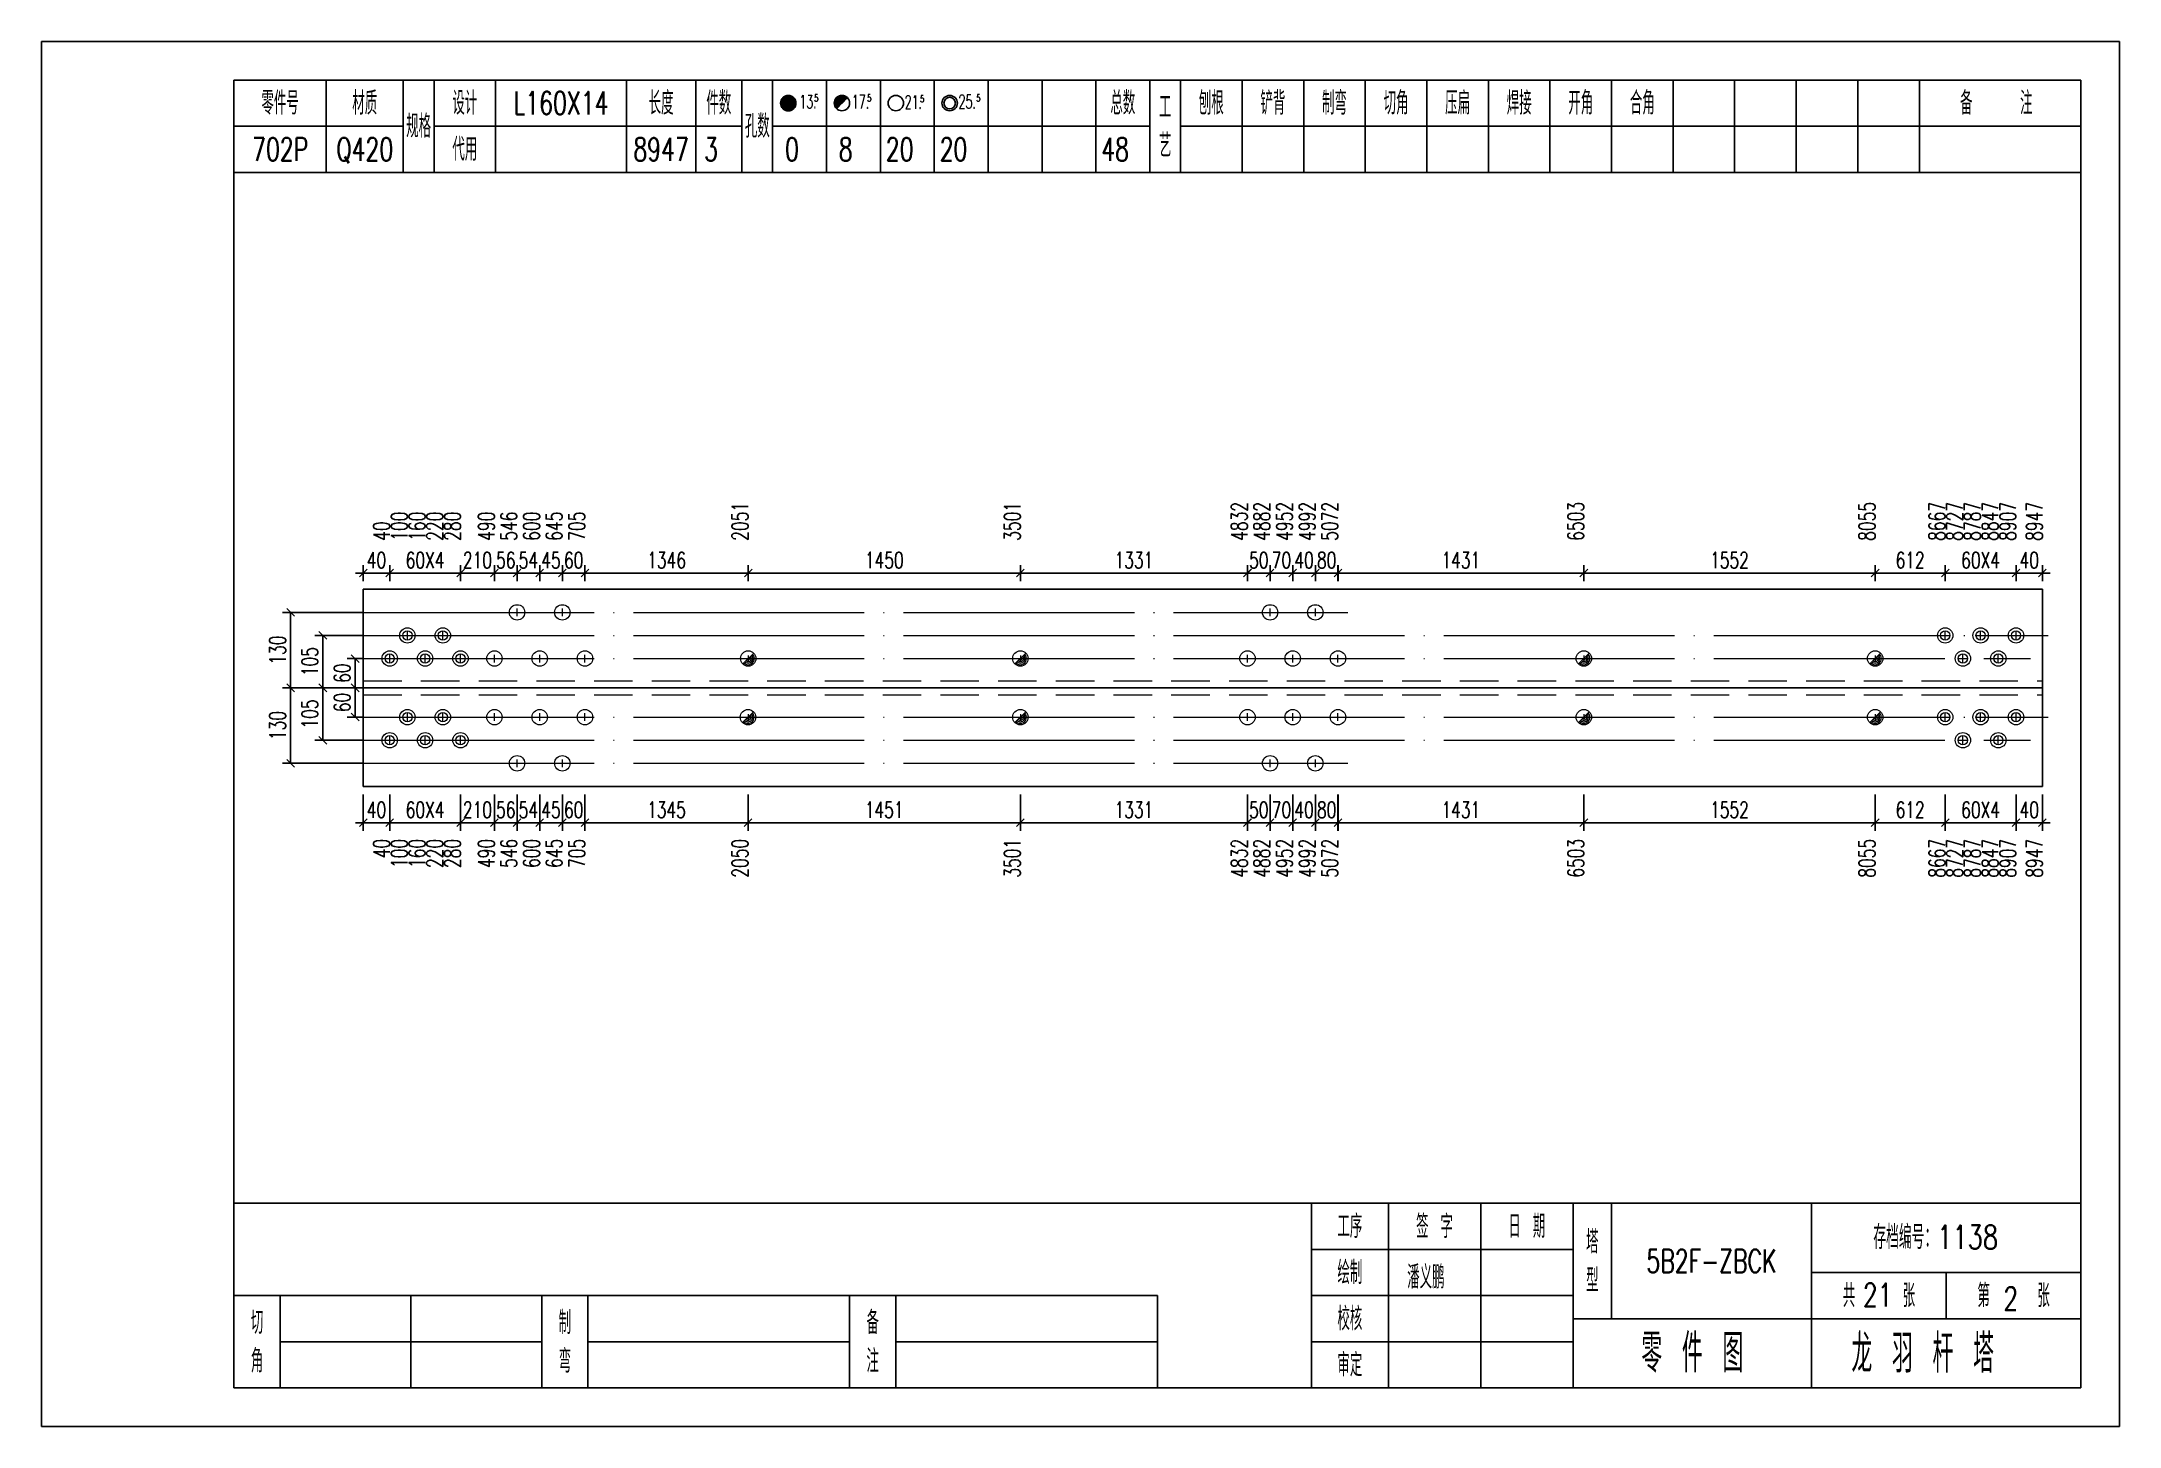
# Model space of a CAD drawing. Header units: millimetres. Extents: x 0 to 30240, y -10896 to -1348.
# Drawn here: x 270 to 540, y -5349.8 to -5169.8 of the extents above; entities that cross this region are included whole.
import ezdxf
from ezdxf.enums import TextEntityAlignment as Align

# ---------------------------------------------------------------- set-up
doc = ezdxf.new("R2010")
doc.units = ezdxf.units.MM
doc.header["$LTSCALE"] = 20
doc.header["$PDMODE"] = 1
doc.linetypes.add('DASHDOT2X', pattern=[1.75, 1.5, -0.125, 0, -0.125])
doc.linetypes.add('HIDDEN', pattern=[0.375, 0.25, -0.125])
for name, color, linetype, lineweight in [('1', 7, 'Continuous', 25), ('11', 3, 'Continuous', 13), ('2', 1, 'HIDDEN', 13), ('5', 1, 'Continuous', 13), ('7', 2, 'DASHDOT2X', 13)]:
    doc.layers.add(name, color=color, linetype=linetype, lineweight=lineweight)
doc.styles.get("Standard").update_dxf_attribs({"font": 'simplex', "width": 0.7, "bigfont": 'gbhzfs.shx'})
doc.styles.add('SYMBOL_TXT', font='txt.shx', dxfattribs={"width": 0.6})
doc.styles.add('TITLE_TXT', font='simplex.shx', dxfattribs={"width": 0.75, "height": 2.5, "bigfont": 'gbhzfs.shx'})
doc.dimstyles.get("Standard").update_dxf_attribs({"dimtxt": 2.1, "dimasz": 1, "dimexe": 1.05, "dimexo": 0, "dimgap": 0.63, "dimtad": 1, "dimzin": 0, "dimdsep": 46, "dimtxsty": 'standard', "dimblk": 'OBLIQUE', "dimblk1": 'OBLIQUE', "dimblk2": 'OBLIQUE', "dimcen": 0.09, "dimadec": 0, "dimazin": 0, "dimtfac": 1, "dimtdec": 1, "dimtix": 1, "dimtmove": 0, "dimatfit": 3, "dimfxl": 0, "dimtolj": 1, "dimtzin": 0, "dimarcsym": 0})
pattern_1 = [(0, (-3, 0), (0, 0.0125), [])]

msp = doc.modelspace()

# ---------------------------------------------------------------- texts
at = {"style": 'TITLE_TXT', "width": 0.75}
for s, p in [('21', (506.659, -5334.189)), ('2', (524.916, -5334.688))]:
    msp.add_text(s, height=3, dxfattribs=at).set_placement(p)
at = {"layer": '1', "width": 0.7}
for s, p in [('L160X14', (337.5, -5177.797)), ('702P', (301, -5183.797)), ('Q420', (312, -5183.797)), ('8947', (350.5, -5183.797)), ('3', (357, -5183.797)), ('0', (367.5, -5183.797)), ('8', (374.5, -5183.797)), ('20', (381.5, -5183.797)), ('20', (388.5, -5183.797)), ('48', (409.5, -5183.797))]:
    msp.add_text(s, height=3, dxfattribs=at).set_placement(p, align=Align.MIDDLE_CENTER)
for s, p in [('4832', (426.69, -5234.687)), ('4882', (429.609, -5234.687)), ('4952', (432.565, -5234.687)), ('4992', (435.509, -5234.687)), ('5072', (438.446, -5234.687)), ('6503', (470.412, -5234.687)), ('8055', (508.255, -5234.687)), ('8667', (517.353, -5234.687)), ('8727', (519.641, -5234.687)), ('8787', (521.941, -5234.687)), ('8847', (524.241, -5234.687)), ('8907', (526.541, -5234.687)), ('8947', (530, -5234.687)), ('40', (315.24, -5234.687)), ('100', (317.54, -5234.687)), ('160', (319.84, -5234.687)), ('220', (322.14, -5234.687)), ('280', (324.44, -5234.687)), ('490', (328.85, -5234.687)), ('546', (331.778, -5234.687)), ('600', (334.73, -5234.687)), ('645', (337.655, -5234.687)), ('705', (340.61, -5234.687)), ('2051', (361.812, -5234.687)), ('3501', (397.191, -5234.687))]:
    msp.add_text(s, height=2.1, rotation=90, dxfattribs=at).set_placement(p)
for s, p in [('40', (315.24, -5273.432)), ('100', (317.54, -5273.432)), ('160', (319.84, -5273.432)), ('220', (322.14, -5273.432)), ('280', (324.44, -5273.432)), ('490', (328.85, -5273.432)), ('546', (331.778, -5273.432)), ('600', (334.73, -5273.432)), ('645', (337.655, -5273.432)), ('705', (340.61, -5273.432)), ('2050', (361.808, -5273.432)), ('3501', (397.191, -5273.432)), ('4832', (426.69, -5273.432)), ('4882', (429.609, -5273.432)), ('4952', (432.565, -5273.432)), ('4992', (435.509, -5273.432)), ('5072', (438.446, -5273.432)), ('6503', (470.409, -5273.432)), ('8055', (508.255, -5273.432)), ('8667', (517.353, -5273.432)), ('8727', (519.641, -5273.432)), ('8787', (521.941, -5273.432)), ('8847', (524.241, -5273.432)), ('8907', (526.541, -5273.432)), ('8947', (530, -5273.432))]:
    msp.add_text(s, height=2.1, rotation=90, dxfattribs=at).set_placement(p, align=Align.RIGHT)
at = {"layer": '1', "insert": (487, -5328.297), "char_height": 3, "width": 26, "attachment_point": 5}
msp.add_mtext('5B2F-ZBCK', dxfattribs=at)

# ---------------------------------------------------------------- blocks, each defined once
blk = doc.blocks.new('M12_HOLE')
h = blk.add_hatch()
h.set_pattern_fill('LINE', scale=0.1, style=0)
h.set_pattern_definition(pattern_1)
h.paths.add_polyline_path([(-5, 0, 1), (-1, 0, 1)])
at = {"color": 7}
blk.add_circle((-3, 0), 2, dxfattribs=at)
at = {"color": 7, "attachment_point": 1, "style": 'SYMBOL_TXT'}
for s, insert, char_height, width in [('13\\f??|b0|i0|c0|p54;.', (-0.12, 2.11), 3.5, 5.7075), ('5', (3.74, 2.26), 1.8, 2.9309)]:
    blk.add_mtext(s, dxfattribs=dict(at, insert=insert, char_height=char_height, width=width))
blk = doc.blocks.new('M16_HOLE')
h = blk.add_hatch()
h.set_pattern_fill('LINE', scale=0.1, style=0)
h.set_pattern_definition(pattern_1)
h.paths.add_polyline_path([(-1.59, 1.41, 0.668179), (-5, 0, 0.198912), (-4.41, -1.41)])
at = {"color": 7}
blk.add_circle((-3, 0), 2, dxfattribs=at)
at = {"color": 7, "attachment_point": 1, "style": 'SYMBOL_TXT'}
for s, insert, char_height, width in [('17.', (-0.44, 2.13), 3.5, 6.3164), ('5', (3.56, 2.25), 1.8, 1.822)]:
    blk.add_mtext(s, dxfattribs=dict(at, insert=insert, char_height=char_height, width=width))
blk = doc.blocks.new('M20_HOLE')
at = {"color": 7}
blk.add_circle((-3, 0), 2, dxfattribs=at)
at = {"color": 7, "attachment_point": 1, "style": 'SYMBOL_TXT'}
for s, insert, char_height, width in [('21.', (-0.69, 2.01), 3.5, 6.0735), ('5', (3.32, 2.01), 1.8, 1.4576)]:
    blk.add_mtext(s, dxfattribs=dict(at, insert=insert, char_height=char_height, width=width))
blk = doc.blocks.new('M24_HOLE')
at = {"color": 7}
for radius in [2, 1.5]:
    blk.add_circle((-3, 0), radius, dxfattribs=at)
at = {"color": 7, "attachment_point": 1, "style": 'SYMBOL_TXT'}
for s, insert, char_height, width in [('25.', (-0.69, 2.13), 3.5, 2.4294), ('5', (3.93, 2.25), 1.8, 1.9435)]:
    blk.add_mtext(s, dxfattribs=dict(at, insert=insert, char_height=char_height, width=width))
blk = doc.blocks.new('JgCard')
for p, q in [((270, 180), (0, 180)), ((0, 180), (0, 0)), ((270, 0), (270, 180)), ((265, 175), (25, 175)), ((25, 175), (25, 5)), ((37, 175), (37, 163)), ((47, 175), (47, 163)), ((51, 175), (51, 163)), ((59, 175), (59, 163)), ((76, 175), (76, 163)), ((85, 175), (85, 163)), ((91, 175), (91, 163)), ((95, 175), (95, 163)), ((102, 175), (102, 163)), ((109, 175), (109, 163)), ((116, 175), (116, 163)), ((123, 175), (123, 163)), ((130, 175), (130, 163)), ((137, 175), (137, 163)), ((144, 175), (144, 163)), ((148, 175), (148, 163)), ((156, 175), (156, 163)), ((164, 175), (164, 163)), ((172, 175), (172, 163)), ((180, 175), (180, 163)), ((188, 175), (188, 163)), ((196, 175), (196, 163)), ((204, 175), (204, 163)), ((212, 175), (212, 163)), ((220, 175), (220, 163)), ((228, 175), (228, 163)), ((236, 175), (236, 163)), ((244, 175), (244, 163)), ((265, 5), (265, 175)), ((25, 169), (47, 169)), ((51, 169), (91, 169)), ((95, 169), (144, 169)), ((148, 169), (265, 169)), ((25, 163), (265, 163)), ((25, 29), (265, 29)), ((165, 5), (165, 29)), ((175, 5), (175, 29)), ((187, 5), (187, 29)), ((199, 5), (199, 29)), ((204, 29), (204, 14)), ((230, 5), (230, 29)), ((165, 23), (199, 23)), ((230, 20), (265, 20)), ((247.5, 20), (247.5, 14)), ((25, 17), (145, 17)), ((31, 5), (31, 17)), ((48, 17), (48, 5)), ((65, 5), (65, 17)), ((71, 5), (71, 17)), ((105, 5), (105, 17)), ((111, 5), (111, 17)), ((145, 5), (145, 17)), ((165, 17), (199, 17)), ((199, 14), (265, 14)), ((31, 11), (65, 11)), ((71, 11), (105, 11)), ((111, 11), (145, 11)), ((165, 11), (199, 11)), ((25, 5), (265, 5)), ((0, 0), (270, 0))]:
    blk.add_line(p, q)
blk.add_lwpolyline([(96.03, 171.99, -1), (98.03, 171.99, -1)], format="xyb", close=True)
blk.add_point((145, 96))
at = {"xscale": 0.5, "yscale": 0.5, "zscale": 0.5}
for name, p in [('M12_HOLE', (98.53, 171.99)), ('M16_HOLE', (105.5, 172)), ('M20_HOLE', (112.5, 172)), ('M24_HOLE', (119.5, 172))]:
    blk.add_blockref(name, p, dxfattribs=at)
at = {"style": 'TITLE_TXT', "width": 0.75}
for s, height, p in [('存档编号：1138', 3.076, (238.02, 23.07)), ('潘义鹏', 3, (177.45, 17.91)), ('龙 羽 杆 塔', 5, (235.17, 6.97))]:
    blk.add_text(s, height=height, dxfattribs=at).set_placement(p)
at = {"attachment_point": 5, "style": 'TITLE_TXT'}
for s, insert, char_height, width in [('零件号', (31, 172), 3, 15), ('材质', (42, 172), 3, 8), ('设计', (55, 172), 3, 8), ('长度', (80.5, 172), 3, 8), ('件数', (88, 172), 3, 6), ('总数', (140.5, 172), 3, 7), ('工\\P艺', (146, 169), 3, 4), ('刨根', (152, 172), 3, 8), ('铲背', (160, 172), 3, 8), ('制弯', (168, 172), 3, 8), ('切角', (176, 172), 3, 8), ('压扁', (184, 172), 3, 8), ('焊接', (192, 172), 3, 8), ('开角', (200, 172), 3, 8), ('合角', (208, 172), 3, 8), ('备    注', (254, 172), 3, 22), ('规格', (49, 169), 3, 4), ('孔数', (93, 169), 3, 4), ('代用', (55, 166), 3, 8), ('工序', (170, 26), 3, 10), ('签 字', (181, 26), 3, 12), ('日 期', (193, 26), 3, 12), ('塔\\P型', (201.5, 21.5), 3, 5), ('绘制', (170, 20), 3, 10), ('共    张', (238.75, 17), 3, 17.5), ('第    张', (256.25, 17), 3, 17.5), ('切\\P角', (28, 11), 3, 6), ('制\\P弯', (68, 11), 3, 6), ('备\\P注', (108, 11), 3, 6), ('校核', (170, 14), 3, 10), ('零 件 图', (214.5, 9.5), 5, 31), ('审定', (170, 8), 3, 10)]:
    blk.add_mtext(s, dxfattribs=dict(at, insert=insert, char_height=char_height, width=width))
blk = doc.blocks.new('M24')
for p, q in [((-0.6, 0), (0.6, 0)), ((0, -0.6), (0, 0.6))]:
    blk.add_line(p, q)
for radius in [1, 0.6]:
    blk.add_circle((0, 0), radius)
blk = doc.blocks.new('M20')
for p, q in [((-0.5, 0), (0.5, 0)), ((0, -0.5), (0, 0.5))]:
    blk.add_line(p, q)
blk.add_circle((0, 0), 1)
blk = doc.blocks.new('M16')
for p, q in [((-0.71, -0.71), (0.71, 0.71)), ((-0.4, 0), (0.4, 0)), ((0, 0.4), (0, -0.4))]:
    blk.add_line(p, q)
blk.add_circle((0, 0), 1)
for radius in [0.8, 0.6, 0.4, 0.2]:
    blk.add_arc((0, 0), radius, 225, 45)
blk = doc.blocks.new('_Oblique')
at = {"color": 0, "linetype": 'ByBlock', "lineweight": -2}
blk.add_line((-0.5, -0.5), (0.5, 0.5), dxfattribs=at)
blk = doc.blocks.new('*D3134')
at = {"layer": '11', "color": 0, "lineweight": -2}
for p, q in [((311.8, -5267.66), (311.8, -5272.38)), ((315.24, -5267.66), (315.24, -5272.38)), ((311.8, -5271.33), (310.8, -5271.33)), ((311.8, -5271.33), (315.24, -5271.33)), ((315.24, -5271.33), (316.24, -5271.33))]:
    blk.add_line(p, q, dxfattribs=at)
at = {"layer": 'Defpoints', "color": 0}
for p in [(311.8, -5267.66), (315.24, -5267.66), (315.24, -5271.33)]:
    blk.add_point(p, dxfattribs=at)
at = {"layer": '11', "color": 0, "lineweight": -2}
blk.add_blockref('_Oblique', (311.8, -5271.33), dxfattribs=at)
at = {"layer": '11', "color": 0, "lineweight": -2, "rotation": 180}
blk.add_blockref('_Oblique', (315.24, -5271.33), dxfattribs=at)
at = {"layer": '11', "color": 0, "insert": (313.52, -5269.65), "char_height": 2.1, "attachment_point": 5}
blk.add_mtext('\\A1;40', dxfattribs=at)
blk = doc.blocks.new('*D3136')
at = {"layer": '11', "color": 0, "lineweight": -2}
for p, q in [((324.44, -5267.66), (324.44, -5272.38)), ((328.85, -5267.66), (328.85, -5272.38)), ((324.44, -5271.33), (323.44, -5271.33)), ((324.44, -5271.33), (328.85, -5271.33)), ((328.85, -5271.33), (329.85, -5271.33))]:
    blk.add_line(p, q, dxfattribs=at)
at = {"layer": 'Defpoints', "color": 0}
for p in [(324.44, -5267.66), (328.85, -5267.66), (328.85, -5271.33)]:
    blk.add_point(p, dxfattribs=at)
at = {"layer": '11', "color": 0, "lineweight": -2}
blk.add_blockref('_Oblique', (324.44, -5271.33), dxfattribs=at)
at = {"layer": '11', "color": 0, "lineweight": -2, "rotation": 180}
blk.add_blockref('_Oblique', (328.85, -5271.33), dxfattribs=at)
at = {"layer": '11', "color": 0, "insert": (326.64, -5269.65), "char_height": 2.1, "attachment_point": 5}
blk.add_mtext('\\A1;210', dxfattribs=at)
blk = doc.blocks.new('*D3137')
at = {"layer": '11', "color": 0, "lineweight": -2}
for p, q in [((328.85, -5267.66), (328.85, -5272.38)), ((331.79, -5267.66), (331.79, -5272.38)), ((328.85, -5271.33), (327.85, -5271.33)), ((328.85, -5271.33), (331.79, -5271.33)), ((331.79, -5271.33), (332.79, -5271.33))]:
    blk.add_line(p, q, dxfattribs=at)
at = {"layer": 'Defpoints', "color": 0}
for p in [(328.85, -5267.66), (331.79, -5267.66), (331.79, -5271.33)]:
    blk.add_point(p, dxfattribs=at)
at = {"layer": '11', "color": 0, "lineweight": -2}
blk.add_blockref('_Oblique', (328.85, -5271.33), dxfattribs=at)
at = {"layer": '11', "color": 0, "lineweight": -2, "rotation": 180}
blk.add_blockref('_Oblique', (331.79, -5271.33), dxfattribs=at)
at = {"layer": '11', "color": 0, "insert": (330.32, -5269.65), "char_height": 2.1, "attachment_point": 5}
blk.add_mtext('\\A1;56', dxfattribs=at)
blk = doc.blocks.new('*D3138')
at = {"layer": '11', "color": 0, "lineweight": -2}
for p, q in [((331.79, -5267.66), (331.79, -5272.38)), ((334.73, -5267.66), (334.73, -5272.38)), ((331.79, -5271.33), (330.79, -5271.33)), ((331.79, -5271.33), (334.73, -5271.33)), ((334.73, -5271.33), (335.73, -5271.33))]:
    blk.add_line(p, q, dxfattribs=at)
at = {"layer": 'Defpoints', "color": 0}
for p in [(331.79, -5267.66), (334.73, -5267.66), (334.73, -5271.33)]:
    blk.add_point(p, dxfattribs=at)
at = {"layer": '11', "color": 0, "lineweight": -2}
blk.add_blockref('_Oblique', (331.79, -5271.33), dxfattribs=at)
at = {"layer": '11', "color": 0, "lineweight": -2, "rotation": 180}
blk.add_blockref('_Oblique', (334.73, -5271.33), dxfattribs=at)
at = {"layer": '11', "color": 0, "insert": (333.26, -5269.65), "char_height": 2.1, "attachment_point": 5}
blk.add_mtext('\\A1;54', dxfattribs=at)
blk = doc.blocks.new('*D3139')
at = {"layer": '11', "color": 0, "lineweight": -2}
for p, q in [((334.73, -5267.66), (334.73, -5272.38)), ((337.67, -5267.66), (337.67, -5272.38)), ((334.73, -5271.33), (333.73, -5271.33)), ((334.73, -5271.33), (337.67, -5271.33)), ((337.67, -5271.33), (338.67, -5271.33))]:
    blk.add_line(p, q, dxfattribs=at)
at = {"layer": 'Defpoints', "color": 0}
for p in [(334.73, -5267.66), (337.67, -5267.66), (337.67, -5271.33)]:
    blk.add_point(p, dxfattribs=at)
at = {"layer": '11', "color": 0, "lineweight": -2}
blk.add_blockref('_Oblique', (334.73, -5271.33), dxfattribs=at)
at = {"layer": '11', "color": 0, "lineweight": -2, "rotation": 180}
blk.add_blockref('_Oblique', (337.67, -5271.33), dxfattribs=at)
at = {"layer": '11', "color": 0, "insert": (336.2, -5269.65), "char_height": 2.1, "attachment_point": 5}
blk.add_mtext('\\A1;45', dxfattribs=at)
blk = doc.blocks.new('*D3140')
at = {"layer": '11', "color": 0, "lineweight": -2}
for p, q in [((337.67, -5267.66), (337.67, -5272.38)), ((340.61, -5267.66), (340.61, -5272.38)), ((337.67, -5271.33), (336.67, -5271.33)), ((337.67, -5271.33), (340.61, -5271.33)), ((340.61, -5271.33), (341.61, -5271.33))]:
    blk.add_line(p, q, dxfattribs=at)
at = {"layer": 'Defpoints', "color": 0}
for p in [(337.67, -5267.66), (340.61, -5267.66), (340.61, -5271.33)]:
    blk.add_point(p, dxfattribs=at)
at = {"layer": '11', "color": 0, "lineweight": -2}
blk.add_blockref('_Oblique', (337.67, -5271.33), dxfattribs=at)
at = {"layer": '11', "color": 0, "lineweight": -2, "rotation": 180}
blk.add_blockref('_Oblique', (340.61, -5271.33), dxfattribs=at)
at = {"layer": '11', "color": 0, "insert": (339.14, -5269.65), "char_height": 2.1, "attachment_point": 5}
blk.add_mtext('\\A1;60', dxfattribs=at)
blk = doc.blocks.new('*D3144')
at = {"layer": '11', "color": 0, "lineweight": -2}
for p, q in [((426.7, -5267.66), (426.7, -5272.38)), ((429.64, -5267.66), (429.64, -5272.38)), ((426.7, -5271.33), (425.7, -5271.33)), ((426.7, -5271.33), (429.64, -5271.33)), ((429.64, -5271.33), (430.64, -5271.33))]:
    blk.add_line(p, q, dxfattribs=at)
at = {"layer": 'Defpoints', "color": 0}
for p in [(426.7, -5267.66), (429.64, -5267.66), (429.64, -5271.33)]:
    blk.add_point(p, dxfattribs=at)
at = {"layer": '11', "color": 0, "lineweight": -2}
blk.add_blockref('_Oblique', (426.7, -5271.33), dxfattribs=at)
at = {"layer": '11', "color": 0, "lineweight": -2, "rotation": 180}
blk.add_blockref('_Oblique', (429.64, -5271.33), dxfattribs=at)
at = {"layer": '11', "color": 0, "insert": (428.17, -5269.65), "char_height": 2.1, "attachment_point": 5}
blk.add_mtext('\\A1;50', dxfattribs=at)
blk = doc.blocks.new('*D3145')
at = {"layer": '11', "color": 0, "lineweight": -2}
for p, q in [((429.64, -5267.66), (429.64, -5272.38)), ((432.58, -5267.66), (432.58, -5272.38)), ((429.64, -5271.33), (428.64, -5271.33)), ((429.64, -5271.33), (432.58, -5271.33)), ((432.58, -5271.33), (433.58, -5271.33))]:
    blk.add_line(p, q, dxfattribs=at)
at = {"layer": 'Defpoints', "color": 0}
for p in [(429.64, -5267.66), (432.58, -5267.66), (432.58, -5271.33)]:
    blk.add_point(p, dxfattribs=at)
at = {"layer": '11', "color": 0, "lineweight": -2}
blk.add_blockref('_Oblique', (429.64, -5271.33), dxfattribs=at)
at = {"layer": '11', "color": 0, "lineweight": -2, "rotation": 180}
blk.add_blockref('_Oblique', (432.58, -5271.33), dxfattribs=at)
at = {"layer": '11', "color": 0, "insert": (431.11, -5269.65), "char_height": 2.1, "attachment_point": 5}
blk.add_mtext('\\A1;70', dxfattribs=at)
blk = doc.blocks.new('*D3146')
at = {"layer": '11', "color": 0, "lineweight": -2}
for p, q in [((432.58, -5267.66), (432.58, -5272.38)), ((435.52, -5267.66), (435.52, -5272.38)), ((432.58, -5271.33), (431.58, -5271.33)), ((432.58, -5271.33), (435.52, -5271.33)), ((435.52, -5271.33), (436.52, -5271.33))]:
    blk.add_line(p, q, dxfattribs=at)
at = {"layer": 'Defpoints', "color": 0}
for p in [(432.58, -5267.66), (435.52, -5267.66), (435.52, -5271.33)]:
    blk.add_point(p, dxfattribs=at)
at = {"layer": '11', "color": 0, "lineweight": -2}
blk.add_blockref('_Oblique', (432.58, -5271.33), dxfattribs=at)
at = {"layer": '11', "color": 0, "lineweight": -2, "rotation": 180}
blk.add_blockref('_Oblique', (435.52, -5271.33), dxfattribs=at)
at = {"layer": '11', "color": 0, "insert": (434.05, -5269.65), "char_height": 2.1, "attachment_point": 5}
blk.add_mtext('\\A1;40', dxfattribs=at)
blk = doc.blocks.new('*D3147')
at = {"layer": '11', "color": 0, "lineweight": -2}
for p, q in [((435.52, -5267.66), (435.52, -5272.38)), ((438.46, -5267.66), (438.46, -5272.38)), ((435.52, -5271.33), (434.52, -5271.33)), ((435.52, -5271.33), (438.46, -5271.33)), ((438.46, -5271.33), (439.46, -5271.33))]:
    blk.add_line(p, q, dxfattribs=at)
at = {"layer": 'Defpoints', "color": 0}
for p in [(435.52, -5267.66), (438.46, -5267.66), (438.46, -5271.33)]:
    blk.add_point(p, dxfattribs=at)
at = {"layer": '11', "color": 0, "lineweight": -2}
blk.add_blockref('_Oblique', (435.52, -5271.33), dxfattribs=at)
at = {"layer": '11', "color": 0, "lineweight": -2, "rotation": 180}
blk.add_blockref('_Oblique', (438.46, -5271.33), dxfattribs=at)
at = {"layer": '11', "color": 0, "insert": (436.99, -5269.65), "char_height": 2.1, "attachment_point": 5}
blk.add_mtext('\\A1;80', dxfattribs=at)
blk = doc.blocks.new('*D3152')
at = {"layer": '11', "color": 0, "lineweight": -2}
for p, q in [((526.56, -5267.66), (526.56, -5272.38)), ((530, -5267.66), (530, -5272.38)), ((526.56, -5271.33), (525.56, -5271.33)), ((526.56, -5271.33), (530, -5271.33)), ((530, -5271.33), (531, -5271.33))]:
    blk.add_line(p, q, dxfattribs=at)
at = {"layer": 'Defpoints', "color": 0}
for p in [(526.56, -5267.66), (530, -5267.66), (530, -5271.33)]:
    blk.add_point(p, dxfattribs=at)
at = {"layer": '11', "color": 0, "lineweight": -2}
blk.add_blockref('_Oblique', (526.56, -5271.33), dxfattribs=at)
at = {"layer": '11', "color": 0, "lineweight": -2, "rotation": 180}
blk.add_blockref('_Oblique', (530, -5271.33), dxfattribs=at)
at = {"layer": '11', "color": 0, "insert": (528.28, -5269.65), "char_height": 2.1, "attachment_point": 5}
blk.add_mtext('\\A1;40', dxfattribs=at)
blk = doc.blocks.new('*D3153')
at = {"layer": '11', "color": 0, "lineweight": -2}
for p, q in [((311.8, -5239.94), (311.8, -5237.84)), ((315.24, -5239.94), (315.24, -5237.84)), ((311.8, -5238.89), (310.8, -5238.89)), ((311.8, -5238.89), (315.24, -5238.89)), ((315.24, -5238.89), (316.24, -5238.89))]:
    blk.add_line(p, q, dxfattribs=at)
at = {"layer": 'Defpoints', "color": 0}
for p in [(311.8, -5239.94), (315.24, -5238.89), (315.24, -5239.94)]:
    blk.add_point(p, dxfattribs=at)
at = {"layer": '11', "color": 0, "lineweight": -2}
blk.add_blockref('_Oblique', (311.8, -5238.89), dxfattribs=at)
at = {"layer": '11', "color": 0, "lineweight": -2, "rotation": 180}
blk.add_blockref('_Oblique', (315.24, -5238.89), dxfattribs=at)
at = {"layer": '11', "color": 0, "insert": (313.52, -5237.21), "char_height": 2.1, "attachment_point": 5}
blk.add_mtext('\\A1;40', dxfattribs=at)
blk = doc.blocks.new('*D3155')
at = {"layer": '11', "color": 0, "lineweight": -2}
for p, q in [((324.44, -5239.94), (324.44, -5237.84)), ((328.85, -5239.94), (328.85, -5237.84)), ((324.44, -5238.89), (323.44, -5238.89)), ((324.44, -5238.89), (328.85, -5238.89)), ((328.85, -5238.89), (329.85, -5238.89))]:
    blk.add_line(p, q, dxfattribs=at)
at = {"layer": 'Defpoints', "color": 0}
for p in [(324.44, -5239.94), (328.85, -5238.89), (328.85, -5239.94)]:
    blk.add_point(p, dxfattribs=at)
at = {"layer": '11', "color": 0, "lineweight": -2}
blk.add_blockref('_Oblique', (324.44, -5238.89), dxfattribs=at)
at = {"layer": '11', "color": 0, "lineweight": -2, "rotation": 180}
blk.add_blockref('_Oblique', (328.85, -5238.89), dxfattribs=at)
at = {"layer": '11', "color": 0, "insert": (326.64, -5237.21), "char_height": 2.1, "attachment_point": 5}
blk.add_mtext('\\A1;210', dxfattribs=at)
blk = doc.blocks.new('*D3156')
at = {"layer": '11', "color": 0, "lineweight": -2}
for p, q in [((328.85, -5239.94), (328.85, -5237.84)), ((331.79, -5239.94), (331.79, -5237.84)), ((328.85, -5238.89), (327.85, -5238.89)), ((328.85, -5238.89), (331.79, -5238.89)), ((331.79, -5238.89), (332.79, -5238.89))]:
    blk.add_line(p, q, dxfattribs=at)
at = {"layer": 'Defpoints', "color": 0}
for p in [(328.85, -5239.94), (331.79, -5238.89), (331.79, -5239.94)]:
    blk.add_point(p, dxfattribs=at)
at = {"layer": '11', "color": 0, "lineweight": -2}
blk.add_blockref('_Oblique', (328.85, -5238.89), dxfattribs=at)
at = {"layer": '11', "color": 0, "lineweight": -2, "rotation": 180}
blk.add_blockref('_Oblique', (331.79, -5238.89), dxfattribs=at)
at = {"layer": '11', "color": 0, "insert": (330.32, -5237.21), "char_height": 2.1, "attachment_point": 5}
blk.add_mtext('\\A1;56', dxfattribs=at)
blk = doc.blocks.new('*D3157')
at = {"layer": '11', "color": 0, "lineweight": -2}
for p, q in [((331.79, -5239.94), (331.79, -5237.84)), ((334.73, -5239.94), (334.73, -5237.84)), ((331.79, -5238.89), (330.79, -5238.89)), ((331.79, -5238.89), (334.73, -5238.89)), ((334.73, -5238.89), (335.73, -5238.89))]:
    blk.add_line(p, q, dxfattribs=at)
at = {"layer": 'Defpoints', "color": 0}
for p in [(331.79, -5239.94), (334.73, -5238.89), (334.73, -5239.94)]:
    blk.add_point(p, dxfattribs=at)
at = {"layer": '11', "color": 0, "lineweight": -2}
blk.add_blockref('_Oblique', (331.79, -5238.89), dxfattribs=at)
at = {"layer": '11', "color": 0, "lineweight": -2, "rotation": 180}
blk.add_blockref('_Oblique', (334.73, -5238.89), dxfattribs=at)
at = {"layer": '11', "color": 0, "insert": (333.26, -5237.21), "char_height": 2.1, "attachment_point": 5}
blk.add_mtext('\\A1;54', dxfattribs=at)
blk = doc.blocks.new('*D3158')
at = {"layer": '11', "color": 0, "lineweight": -2}
for p, q in [((334.73, -5239.94), (334.73, -5237.84)), ((337.67, -5239.94), (337.67, -5237.84)), ((334.73, -5238.89), (333.73, -5238.89)), ((334.73, -5238.89), (337.67, -5238.89)), ((337.67, -5238.89), (338.67, -5238.89))]:
    blk.add_line(p, q, dxfattribs=at)
at = {"layer": 'Defpoints', "color": 0}
for p in [(334.73, -5239.94), (337.67, -5238.89), (337.67, -5239.94)]:
    blk.add_point(p, dxfattribs=at)
at = {"layer": '11', "color": 0, "lineweight": -2}
blk.add_blockref('_Oblique', (334.73, -5238.89), dxfattribs=at)
at = {"layer": '11', "color": 0, "lineweight": -2, "rotation": 180}
blk.add_blockref('_Oblique', (337.67, -5238.89), dxfattribs=at)
at = {"layer": '11', "color": 0, "insert": (336.2, -5237.21), "char_height": 2.1, "attachment_point": 5}
blk.add_mtext('\\A1;45', dxfattribs=at)
blk = doc.blocks.new('*D3159')
at = {"layer": '11', "color": 0, "lineweight": -2}
for p, q in [((337.67, -5239.94), (337.67, -5237.84)), ((340.61, -5239.94), (340.61, -5237.84)), ((337.67, -5238.89), (336.67, -5238.89)), ((337.67, -5238.89), (340.61, -5238.89)), ((340.61, -5238.89), (341.61, -5238.89))]:
    blk.add_line(p, q, dxfattribs=at)
at = {"layer": 'Defpoints', "color": 0}
for p in [(337.67, -5239.94), (340.61, -5238.89), (340.61, -5239.94)]:
    blk.add_point(p, dxfattribs=at)
at = {"layer": '11', "color": 0, "lineweight": -2}
blk.add_blockref('_Oblique', (337.67, -5238.89), dxfattribs=at)
at = {"layer": '11', "color": 0, "lineweight": -2, "rotation": 180}
blk.add_blockref('_Oblique', (340.61, -5238.89), dxfattribs=at)
at = {"layer": '11', "color": 0, "insert": (339.14, -5237.21), "char_height": 2.1, "attachment_point": 5}
blk.add_mtext('\\A1;60', dxfattribs=at)
blk = doc.blocks.new('*D3163')
at = {"layer": '11', "color": 0, "lineweight": -2}
for p, q in [((426.7, -5239.94), (426.7, -5237.84)), ((429.64, -5239.94), (429.64, -5237.84)), ((426.7, -5238.89), (425.7, -5238.89)), ((426.7, -5238.89), (429.64, -5238.89)), ((429.64, -5238.89), (430.64, -5238.89))]:
    blk.add_line(p, q, dxfattribs=at)
at = {"layer": 'Defpoints', "color": 0}
for p in [(426.7, -5239.94), (429.64, -5238.89), (429.64, -5239.94)]:
    blk.add_point(p, dxfattribs=at)
at = {"layer": '11', "color": 0, "lineweight": -2}
blk.add_blockref('_Oblique', (426.7, -5238.89), dxfattribs=at)
at = {"layer": '11', "color": 0, "lineweight": -2, "rotation": 180}
blk.add_blockref('_Oblique', (429.64, -5238.89), dxfattribs=at)
at = {"layer": '11', "color": 0, "insert": (428.17, -5237.21), "char_height": 2.1, "attachment_point": 5}
blk.add_mtext('\\A1;50', dxfattribs=at)
blk = doc.blocks.new('*D3164')
at = {"layer": '11', "color": 0, "lineweight": -2}
for p, q in [((429.64, -5239.94), (429.64, -5237.84)), ((432.58, -5239.94), (432.58, -5237.84)), ((429.64, -5238.89), (428.64, -5238.89)), ((429.64, -5238.89), (432.58, -5238.89)), ((432.58, -5238.89), (433.58, -5238.89))]:
    blk.add_line(p, q, dxfattribs=at)
at = {"layer": 'Defpoints', "color": 0}
for p in [(429.64, -5239.94), (432.58, -5238.89), (432.58, -5239.94)]:
    blk.add_point(p, dxfattribs=at)
at = {"layer": '11', "color": 0, "lineweight": -2}
blk.add_blockref('_Oblique', (429.64, -5238.89), dxfattribs=at)
at = {"layer": '11', "color": 0, "lineweight": -2, "rotation": 180}
blk.add_blockref('_Oblique', (432.58, -5238.89), dxfattribs=at)
at = {"layer": '11', "color": 0, "insert": (431.11, -5237.21), "char_height": 2.1, "attachment_point": 5}
blk.add_mtext('\\A1;70', dxfattribs=at)
blk = doc.blocks.new('*D3165')
at = {"layer": '11', "color": 0, "lineweight": -2}
for p, q in [((432.58, -5239.94), (432.58, -5237.84)), ((435.52, -5239.94), (435.52, -5237.84)), ((432.58, -5238.89), (431.58, -5238.89)), ((432.58, -5238.89), (435.52, -5238.89)), ((435.52, -5238.89), (436.52, -5238.89))]:
    blk.add_line(p, q, dxfattribs=at)
at = {"layer": 'Defpoints', "color": 0}
for p in [(432.58, -5239.94), (435.52, -5238.89), (435.52, -5239.94)]:
    blk.add_point(p, dxfattribs=at)
at = {"layer": '11', "color": 0, "lineweight": -2}
blk.add_blockref('_Oblique', (432.58, -5238.89), dxfattribs=at)
at = {"layer": '11', "color": 0, "lineweight": -2, "rotation": 180}
blk.add_blockref('_Oblique', (435.52, -5238.89), dxfattribs=at)
at = {"layer": '11', "color": 0, "insert": (434.05, -5237.21), "char_height": 2.1, "attachment_point": 5}
blk.add_mtext('\\A1;40', dxfattribs=at)
blk = doc.blocks.new('*D3166')
at = {"layer": '11', "color": 0, "lineweight": -2}
for p, q in [((435.52, -5239.94), (435.52, -5237.84)), ((438.46, -5239.94), (438.46, -5237.84)), ((435.52, -5238.89), (434.52, -5238.89)), ((435.52, -5238.89), (438.46, -5238.89)), ((438.46, -5238.89), (439.46, -5238.89))]:
    blk.add_line(p, q, dxfattribs=at)
at = {"layer": 'Defpoints', "color": 0}
for p in [(435.52, -5239.94), (438.46, -5238.89), (438.46, -5239.94)]:
    blk.add_point(p, dxfattribs=at)
at = {"layer": '11', "color": 0, "lineweight": -2}
blk.add_blockref('_Oblique', (435.52, -5238.89), dxfattribs=at)
at = {"layer": '11', "color": 0, "lineweight": -2, "rotation": 180}
blk.add_blockref('_Oblique', (438.46, -5238.89), dxfattribs=at)
at = {"layer": '11', "color": 0, "insert": (436.99, -5237.21), "char_height": 2.1, "attachment_point": 5}
blk.add_mtext('\\A1;80', dxfattribs=at)
blk = doc.blocks.new('*D3171')
at = {"layer": '11', "color": 0, "lineweight": -2}
for p, q in [((526.56, -5239.94), (526.56, -5237.84)), ((530, -5239.94), (530, -5237.84)), ((526.56, -5238.89), (525.56, -5238.89)), ((526.56, -5238.89), (530, -5238.89)), ((530, -5238.89), (531, -5238.89))]:
    blk.add_line(p, q, dxfattribs=at)
at = {"layer": 'Defpoints', "color": 0}
for p in [(526.56, -5239.94), (530, -5238.89), (530, -5239.94)]:
    blk.add_point(p, dxfattribs=at)
at = {"layer": '11', "color": 0, "lineweight": -2}
blk.add_blockref('_Oblique', (526.56, -5238.89), dxfattribs=at)
at = {"layer": '11', "color": 0, "lineweight": -2, "rotation": 180}
blk.add_blockref('_Oblique', (530, -5238.89), dxfattribs=at)
at = {"layer": '11', "color": 0, "insert": (528.28, -5237.21), "char_height": 2.1, "attachment_point": 5}
blk.add_mtext('\\A1;40', dxfattribs=at)

# ---------------------------------------------------------------- dimensions: what is measured, and where the dimension line sits
at = {"layer": '1'}
for base, p1, p2, text in [((302.35, -5243.987), (311.75, -5253.797), (311.75, -5243.987), '130'), ((306.55, -5246.987), (311.75, -5253.797), (311.75, -5246.987), '105'), ((310.75, -5249.987), (311.75, -5253.797), (311.75, -5249.987), '60'), ((302.35, -5253.797), (311.75, -5263.607), (311.75, -5253.797), '130'), ((306.55, -5253.797), (311.75, -5260.607), (311.75, -5253.797), '105'), ((310.75, -5253.797), (311.75, -5257.607), (311.75, -5253.797), '60')]:
    msp.add_linear_dim(base=base, p1=p1, p2=p2, angle=90, text=text, dimstyle='standard', dxfattribs=at).render()
at = {"layer": '11'}
for base, p1, p2, text, picture, middle in [((315.24, -5238.887), (311.8, -5239.937), (315.24, -5239.937), '40', '*D3153', (313.52, -5237.207)), ((328.85, -5238.887), (324.44, -5239.937), (328.85, -5239.937), '210', '*D3155', (326.645, -5237.207)), ((331.79, -5238.887), (328.85, -5239.937), (331.79, -5239.937), '56', '*D3156', (330.32, -5237.207)), ((334.73, -5238.887), (331.79, -5239.937), (334.73, -5239.937), '54', '*D3157', (333.26, -5237.207)), ((337.67, -5238.887), (334.73, -5239.937), (337.67, -5239.937), '45', '*D3158', (336.2, -5237.207)), ((340.61, -5238.887), (337.67, -5239.937), (340.61, -5239.937), '60', '*D3159', (339.14, -5237.207)), ((429.636, -5238.887), (426.696, -5239.937), (429.636, -5239.937), '50', '*D3163', (428.166, -5237.207)), ((432.576, -5238.887), (429.636, -5239.937), (432.576, -5239.937), '70', '*D3164', (431.106, -5237.207)), ((435.516, -5238.887), (432.576, -5239.937), (435.516, -5239.937), '40', '*D3165', (434.046, -5237.207)), ((438.456, -5238.887), (435.516, -5239.937), (438.456, -5239.937), '80', '*D3166', (436.986, -5237.207)), ((530, -5238.887), (526.56, -5239.937), (530, -5239.937), '40', '*D3171', (528.28, -5237.207)), ((315.24, -5271.332), (311.8, -5267.657), (315.24, -5267.657), '40', '*D3134', (313.52, -5269.652)), ((328.85, -5271.332), (324.44, -5267.657), (328.85, -5267.657), '210', '*D3136', (326.645, -5269.652)), ((331.79, -5271.332), (328.85, -5267.657), (331.79, -5267.657), '56', '*D3137', (330.32, -5269.652)), ((334.73, -5271.332), (331.79, -5267.657), (334.73, -5267.657), '54', '*D3138', (333.26, -5269.652)), ((337.67, -5271.332), (334.73, -5267.657), (337.67, -5267.657), '45', '*D3139', (336.2, -5269.652)), ((340.61, -5271.332), (337.67, -5267.657), (340.61, -5267.657), '60', '*D3140', (339.14, -5269.652)), ((429.636, -5271.332), (426.696, -5267.657), (429.636, -5267.657), '50', '*D3144', (428.166, -5269.652)), ((432.576, -5271.332), (429.636, -5267.657), (432.576, -5267.657), '70', '*D3145', (431.106, -5269.652)), ((435.516, -5271.332), (432.576, -5267.657), (435.516, -5267.657), '40', '*D3146', (434.046, -5269.652)), ((438.456, -5271.332), (435.516, -5267.657), (438.456, -5267.657), '80', '*D3147', (436.986, -5269.652)), ((530, -5271.332), (526.56, -5267.657), (530, -5267.657), '40', '*D3152', (528.28, -5269.652))]:
    dim = msp.add_linear_dim(base=base, p1=p1, p2=p2, text=text, dimstyle='standard', dxfattribs=at)
    dim.commit()
    dim.dimension.update_dxf_attribs({"geometry": picture, "text_midpoint": middle})
for base, p1, p2, text in [((324.44, -5238.887), (315.24, -5239.937), (324.44, -5239.937), '60X4'), ((361.823, -5238.887), (340.61, -5239.937), (361.823, -5239.937), '1346'), ((397.187, -5238.887), (361.823, -5239.937), (397.187, -5239.937), '1450'), ((426.696, -5238.887), (397.187, -5239.937), (426.696, -5239.937), '1331'), ((470.404, -5238.887), (438.456, -5239.937), (470.404, -5239.937), '1431'), ((508.257, -5238.887), (470.404, -5239.937), (508.257, -5239.937), '1552'), ((517.36, -5238.887), (508.257, -5239.937), (517.36, -5239.937), '612'), ((526.56, -5238.887), (517.36, -5239.937), (526.56, -5239.937), '60X4'), ((324.44, -5271.332), (315.24, -5267.657), (324.44, -5267.657), '60X4'), ((361.798, -5271.332), (340.61, -5267.657), (361.798, -5267.657), '1345'), ((397.187, -5271.332), (361.798, -5267.657), (397.187, -5267.657), '1451'), ((426.696, -5271.332), (397.187, -5267.657), (426.696, -5267.657), '1331'), ((470.404, -5271.332), (438.456, -5267.657), (470.404, -5267.657), '1431'), ((508.257, -5271.332), (470.404, -5267.657), (508.257, -5267.657), '1552'), ((517.36, -5271.332), (508.257, -5267.657), (517.36, -5267.657), '612'), ((526.56, -5271.332), (517.36, -5267.657), (526.56, -5267.657), '60X4')]:
    msp.add_linear_dim(base=base, p1=p1, p2=p2, text=text, dimstyle='standard', dxfattribs=at).render()

# ---------------------------------------------------------------- linework, layer by layer
at = {"layer": '1'}
for p, q in [((311.8, -5240.987), (311.8, -5266.607)), ((311.8, -5240.987), (530, -5240.987)), ((530, -5240.987), (530, -5266.607)), ((311.8, -5253.797), (530, -5253.797)), ((311.8, -5266.607), (530, -5266.607))]:
    msp.add_line(p, q, dxfattribs=at)
at = {"layer": '2'}
for p, q in [((311.8, -5252.908), (530, -5252.908)), ((311.8, -5254.686), (530, -5254.686))]:
    msp.add_line(p, q, dxfattribs=at)
at = {"layer": '7'}
for p, q in [((311.8, -5243.987), (439.716, -5243.987)), ((311.8, -5246.987), (530.76, -5246.987)), ((311.8, -5249.987), (528.46, -5249.987)), ((311.8, -5257.607), (530.76, -5257.607)), ((311.8, -5260.607), (528.46, -5260.607)), ((311.8, -5263.607), (439.716, -5263.607))]:
    msp.add_line(p, q, dxfattribs=at)

# ---------------------------------------------------------------- block references
at = {"layer": '1'}
msp.add_blockref('JgCard', (270, -5349.797), dxfattribs=at)
at = {"layer": '5'}
for name, p in [('M20', (331.79, -5243.987)), ('M20', (337.67, -5243.987)), ('M20', (429.636, -5243.987)), ('M20', (435.516, -5243.987)), ('M24', (317.54, -5246.987)), ('M24', (322.14, -5246.987)), ('M24', (517.36, -5246.987)), ('M24', (521.96, -5246.987)), ('M24', (526.56, -5246.987)), ('M24', (315.24, -5249.987)), ('M24', (319.84, -5249.987)), ('M24', (324.44, -5249.987)), ('M20', (328.85, -5249.987)), ('M20', (334.73, -5249.987)), ('M20', (340.61, -5249.987)), ('M16', (361.823, -5249.987)), ('M16', (397.187, -5249.987)), ('M20', (426.696, -5249.987)), ('M20', (432.576, -5249.987)), ('M20', (438.456, -5249.987)), ('M16', (470.404, -5249.987)), ('M16', (508.257, -5249.987)), ('M24', (519.66, -5249.987)), ('M24', (524.26, -5249.987)), ('M24', (317.54, -5257.607)), ('M24', (322.14, -5257.607)), ('M20', (328.85, -5257.607)), ('M20', (334.73, -5257.607)), ('M20', (340.61, -5257.607)), ('M16', (361.798, -5257.607)), ('M16', (397.187, -5257.607)), ('M20', (426.696, -5257.607)), ('M20', (432.576, -5257.607)), ('M20', (438.456, -5257.607)), ('M16', (470.404, -5257.607)), ('M16', (508.257, -5257.607)), ('M24', (517.36, -5257.607)), ('M24', (521.96, -5257.607)), ('M24', (526.56, -5257.607)), ('M24', (315.24, -5260.607)), ('M24', (319.84, -5260.607)), ('M24', (324.44, -5260.607)), ('M24', (519.66, -5260.607)), ('M24', (524.26, -5260.607)), ('M20', (331.79, -5263.607)), ('M20', (337.67, -5263.607)), ('M20', (429.636, -5263.607)), ('M20', (435.516, -5263.607))]:
    msp.add_blockref(name, p, dxfattribs=at)

msp.set_redraw_order([(e.dxf.handle, doc.entitydb.next_handle()) for e in msp.query("TEXT MTEXT ATTDEF DIMENSION ARC_DIMENSION")])  # texts and dimensions are drawn at this point

doc.saveas('drawing.dxf')
